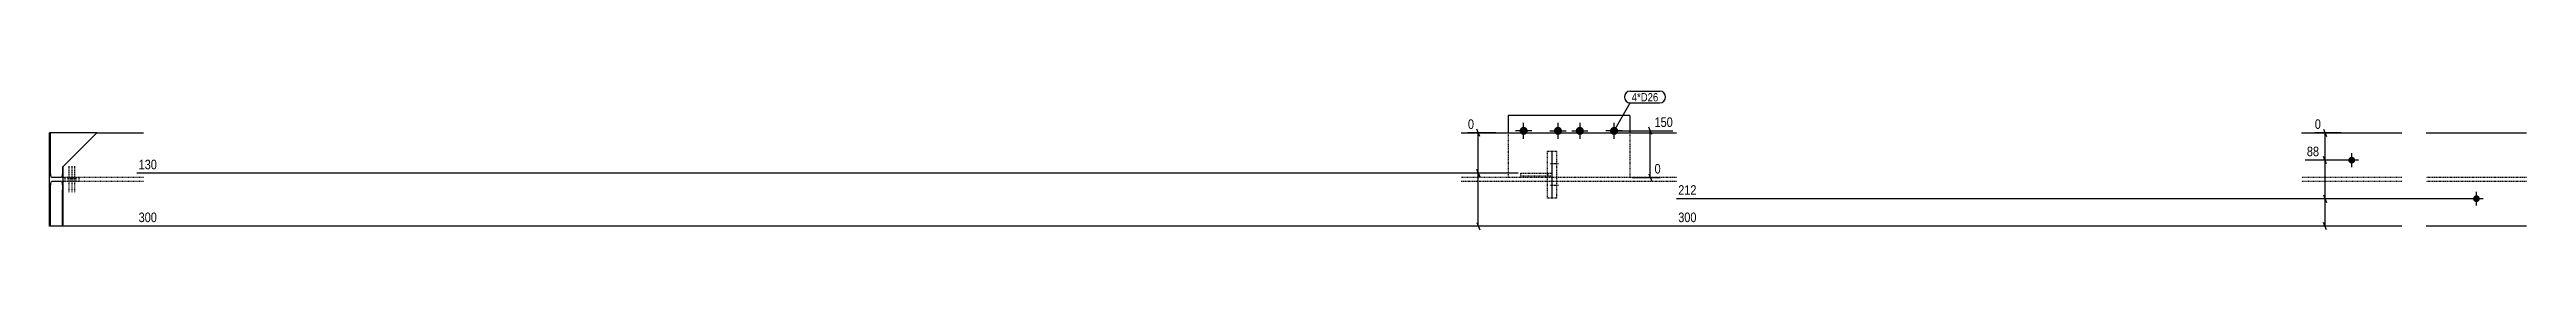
# Model space of a CAD drawing. Header units: millimetres. Extents: x 9 to 73973, y 6 to 4893.
# Drawn here: x 35244 to 43188, y 19 to 465 of the extents above; entities that cross this region are included whole.
import ezdxf

# ---------------------------------------------------------------- set-up
doc = ezdxf.new("R2010")
doc.units = ezdxf.units.MM
doc.linetypes.add('DXK_LINE_DOT2', pattern=[3.9198, 1.9599, -1.9599])
for name, color, linetype in [('MÅLSÆTNING', 7, 'Continuous'), ('STÅL', 7, 'Continuous'), ('TEKST', 7, 'Continuous')]:
    doc.layers.add(name, color=color, linetype=linetype)
doc.styles.add('Arial Narrow', font='ARIALN.TTF', dxfattribs={"height": 0.2})

msp = doc.modelspace()

# ---------------------------------------------------------------- hatches: boundary and pattern name
at = {"layer": 'STÅL', "linetype": 'Continuous'}
for points in [[(39959.1, 337.4, -1), (39985.1, 337.4, -1)], [(40095.1, 337.4, -1), (40069.1, 337.4, -1)], [(40165.1, 337.4, -1), (40139.1, 337.4, -1)], [(40249.1, 337.4, -1), (40275.1, 337.4, -1)], [(42616.7, 243.2, -1), (42638.7, 243.2, -1)], [(43016.7, 119.2, -1), (43038.7, 119.2, -1)]]:
    msp.add_hatch(color=96, dxfattribs=at).paths.add_polyline_path(points)

# ---------------------------------------------------------------- linework, layer by layer
at = {"layer": 'MÅLSÆTNING', "color": 7, "linetype": 'Continuous'}
for p, q in [((39883.2, 331.2), (39793.3, 331.2)), ((39831.2, 319.2), (39821.6, 343.2)), ((39826.4, 201.2), (39826.4, 331.2)), ((40270.1, 337.4), (40450.4, 337.4)), ((40383.1, 325.4), (40373.5, 349.4)), ((40378.3, 187.5), (40378.3, 337.4)), ((42593.7, 331.2), (42509.4, 331.2)), ((42537.7, 343.2), (42547.3, 319.2)), ((42542.5, 243.2), (42542.5, 331.2)), ((42619.7, 243.2), (42478.2, 243.2)), ((42619.7, 243.2), (42478.2, 243.2)), ((42547.3, 231.2), (42537.7, 255.2)), ((42547.3, 231.2), (42537.7, 255.2)), ((42542.5, 119.2), (42542.5, 243.2)), ((39954.8, 201.2), (35524.4, 201.2)), ((39954.8, 201.2), (35524.4, 201.2)), ((39821.6, 213.2), (39831.2, 189.2)), ((39831.2, 189.2), (39821.6, 213.2)), ((39826.4, 31.2), (39826.4, 201.2)), ((40320.1, 187.5), (40411.4, 187.5)), ((40373.5, 199.5), (40383.1, 175.4)), ((43019.7, 119.2), (40462.1, 119.2)), ((43019.7, 119.2), (40462.1, 119.2)), ((42537.7, 131.2), (42547.3, 107.2)), ((42537.7, 131.2), (42547.3, 107.2)), ((42542.5, 31.2), (42542.5, 119.2)), ((39885.2, 31.2), (35524.4, 31.2)), ((39821.6, 43.2), (39831.2, 19.2)), ((42689.8, 31.2), (40462.1, 31.2)), ((42547.3, 19.2), (42537.7, 43.2))]:
    msp.add_line(p, q, dxfattribs=at)
at = {"layer": 'STÅL', "color": 2, "linetype": 'Continuous'}
for p, q in [((35244.4, 31.2), (35244.4, 331.2)), ((35395.8, 331.2), (35244.4, 331.2)), ((35247.2, 214.5), (35247.2, 331.2)), ((35395.8, 331.2), (35285.8, 221.2)), ((35395.8, 331.2), (35545.8, 331.2)), ((39772.1, 331.2), (40462.1, 331.2)), ((40312.1, 387.4), (39922.1, 387.4)), ((39922.1, 387.4), (39922.1, 331.2)), ((40312.1, 387.4), (40312.1, 331.2)), ((42466.7, 331.2), (42788.2, 331.2)), ((42866.7, 331.2), (43188.2, 331.2)), ((35247.4, 204.1), (35247.2, 214.5)), ((35248.1, 195.4), (35247.4, 204.1)), ((35247.4, 158.3), (35248.1, 167)), ((35249.2, 189.5), (35248.1, 195.4)), ((35248.1, 167), (35249.2, 172.9)), ((35250.5, 187.5), (35249.2, 189.5)), ((35249.2, 172.9), (35250.5, 175)), ((35282.5, 187.5), (35250.5, 187.5)), ((35282.5, 175), (35250.5, 175)), ((35283.8, 189.5), (35282.5, 187.5)), ((35282.5, 175), (35283.8, 172.9)), ((35284.9, 195.4), (35283.8, 189.5)), ((35283.8, 172.9), (35284.9, 167)), ((35285.6, 204.1), (35284.9, 195.4)), ((35284.9, 167), (35285.6, 158.3)), ((35285.8, 214.5), (35285.6, 204.1)), ((35285.8, 221.2), (35285.8, 214.5)), ((35288.6, 31.2), (35288.6, 224)), ((35247.2, 148), (35247.4, 158.3)), ((35247.2, 31.2), (35247.2, 148)), ((35285.6, 158.3), (35285.8, 148)), ((35285.8, 31.2), (35285.8, 148)), ((35545.8, 31.2), (35244.4, 31.2)), ((40462.1, 31.2), (39772.1, 31.2)), ((42788.2, 31.2), (42466.7, 31.2)), ((43188.2, 31.2), (42866.7, 31.2))]:
    msp.add_line(p, q, dxfattribs=at)
at = {"layer": 'STÅL', "color": 7, "linetype": 'DXK_LINE_DOT2'}
for p, q in [((39922.1, 331.2), (39922.1, 187.5)), ((40312.1, 331.2), (40312.1, 187.5)), ((40077.7, 271.2), (40048.2, 271.2)), ((40048.2, 121.2), (40048.2, 271.2)), ((40062.8, 271.2), (40062.8, 121.2)), ((40063.1, 121.2), (40063.1, 271.2)), ((40077.7, 271.2), (40077.7, 121.2)), ((35545.8, 187.5), (35282.5, 187.5)), ((35545.8, 175), (35282.5, 175)), ((39922.1, 187.5), (39772.1, 187.5)), ((40462.1, 175), (39772.1, 175)), ((40312.1, 187.5), (39922.1, 187.5)), ((39962.8, 201.2), (40062.8, 201.2)), ((39962.8, 191.2), (39962.8, 201.2)), ((40062.8, 191.2), (39962.8, 191.2)), ((40050.6, 191.2), (40050.6, 201.2)), ((40462.1, 187.5), (40312.1, 187.5)), ((42788.2, 187.5), (42466.7, 187.5)), ((42788.2, 175), (42466.7, 175)), ((43188.2, 187.5), (42866.7, 187.5)), ((43188.2, 175), (42866.7, 175)), ((40077.7, 121.2), (40048.2, 121.2))]:
    msp.add_line(p, q, dxfattribs=at)
at = {"layer": 'STÅL', "color": 96, "linetype": 'Continuous'}
for p, q in [((39998.1, 337.4), (39946.1, 337.4)), ((39972.1, 311.4), (39972.1, 363.4)), ((40056.1, 337.4), (40108.1, 337.4)), ((40082.1, 363.4), (40082.1, 311.4)), ((40126.1, 337.4), (40178.1, 337.4)), ((40152.1, 363.4), (40152.1, 311.4)), ((40288.1, 337.4), (40236.1, 337.4)), ((40262.1, 311.4), (40262.1, 363.4)), ((42649.7, 243.2), (42605.7, 243.2)), ((42627.7, 221.2), (42627.7, 265.2)), ((43049.7, 119.2), (43005.7, 119.2)), ((43027.7, 97.2), (43027.7, 141.2))]:
    msp.add_line(p, q, dxfattribs=at)
at = {"layer": 'STÅL', "color": 96, "linetype": 'DXK_LINE_DOT2'}
for p, q in [((35294.7, 175), (35294.7, 187.5)), ((35303.9, 175), (35303.9, 187.5)), ((35307.7, 139.9), (35307.7, 224.9)), ((35313, 175), (35313, 187.5)), ((35316.9, 139.9), (35316.9, 224.9)), ((35320.7, 175), (35320.7, 187.5)), ((35326, 139.9), (35326, 224.9)), ((35329.9, 175), (35329.9, 187.5)), ((35339, 175), (35339, 187.5)), ((40083.3, 231.2), (40055.5, 231.2)), ((40083.3, 161.2), (40055.5, 161.2))]:
    msp.add_line(p, q, dxfattribs=at)

# ---------------------------------------------------------------- wipeouts: each hides what was drawn before it
at = {"color": 0}
msp.add_wipeout([(40403.9, 432.3), (40403.9, 460.3), (40318.6, 460.3), (40318.6, 432.3)], dxfattribs=at).dxf.layer = 'TEKST'

# ---------------------------------------------------------------- next in the draw order: wipeouts: each hides what was drawn before it
at = {"color": 0, "linetype": 'Continuous'}
for points in [[(39819.2, 337.6), (39819.2, 382.4), (39786.9, 382.4), (39786.9, 337.6)], [(40456.8, 343.8), (40456.8, 388.6), (40385.5, 388.6), (40385.5, 343.8)], [(42535.3, 337.6), (42535.3, 382.4), (42503, 382.4), (42503, 337.6)], [(39813.4, 207.6), (39813.4, 252.4), (35523.8, 252.4), (35523.8, 207.6)], [(40417.8, 193.9), (40417.8, 238.7), (40385.5, 238.7), (40385.5, 193.9)], [(42529.4, 249.6), (42529.4, 294.4), (42477.6, 294.4), (42477.6, 249.6)], [(42529.4, 125.6), (42529.4, 170.4), (40461.5, 170.4), (40461.5, 125.6)], [(39813.4, 37.6), (39813.4, 82.4), (35523.8, 82.4), (35523.8, 37.6)], [(42529.4, 37.6), (42529.4, 82.4), (40461.5, 82.4), (40461.5, 37.6)]]:
    msp.add_wipeout(points, dxfattribs=at).dxf.layer = 'MÅLSÆTNING'
at = {"color": 0}
msp.add_wipeout([(40403.9, 432.3), (40403.9, 460.3), (40318.6, 460.3), (40318.6, 432.3)], dxfattribs=at).dxf.layer = 'TEKST'

# ---------------------------------------------------------------- next in the draw order: linework, layer by layer
at = {"layer": 'TEKST', "color": 7, "linetype": 'Continuous'}
for p, q in [((40262.1, 337.4), (40313.8, 427.5)), ((40313.8, 465.1), (40408.7, 465.1)), ((40313.8, 427.5), (40408.7, 427.5))]:
    msp.add_line(p, q, dxfattribs=at)
for centre, start, end in [((40313.8, 446.3), 90, 270), ((40408.7, 446.3), 270, 90)]:
    msp.add_arc(centre, 18.8, start, end, dxfattribs=at)

# ---------------------------------------------------------------- next in the draw order: texts
at = {"layer": 'MÅLSÆTNING', "color": 3, "linetype": 'Continuous', "style": 'Arial Narrow'}
for s, height, p in [('0', 30.5, (39793.3, 344)), ('150', 30.54, (40391.9, 350.2)), ('0', 30.5, (42509.4, 344)), ('130', 30.54, (35530.2, 214)), ('88', 30.54, (42484, 256)), ('0', 30.5, (40391.9, 200.3)), ('212', 30.54, (40467.9, 132)), ('300', 30.54, (35530.2, 44)), ('300', 30.54, (40467.9, 44))]:
    msp.add_text(s, height=height, dxfattribs=at).set_placement(p)
at = {"layer": 'TEKST', "color": 3, "style": 'Arial Narrow'}
msp.add_text('4*D26', height=26.72, dxfattribs=at).set_placement((40318.6, 432.3))

doc.saveas('drawing.dxf')
